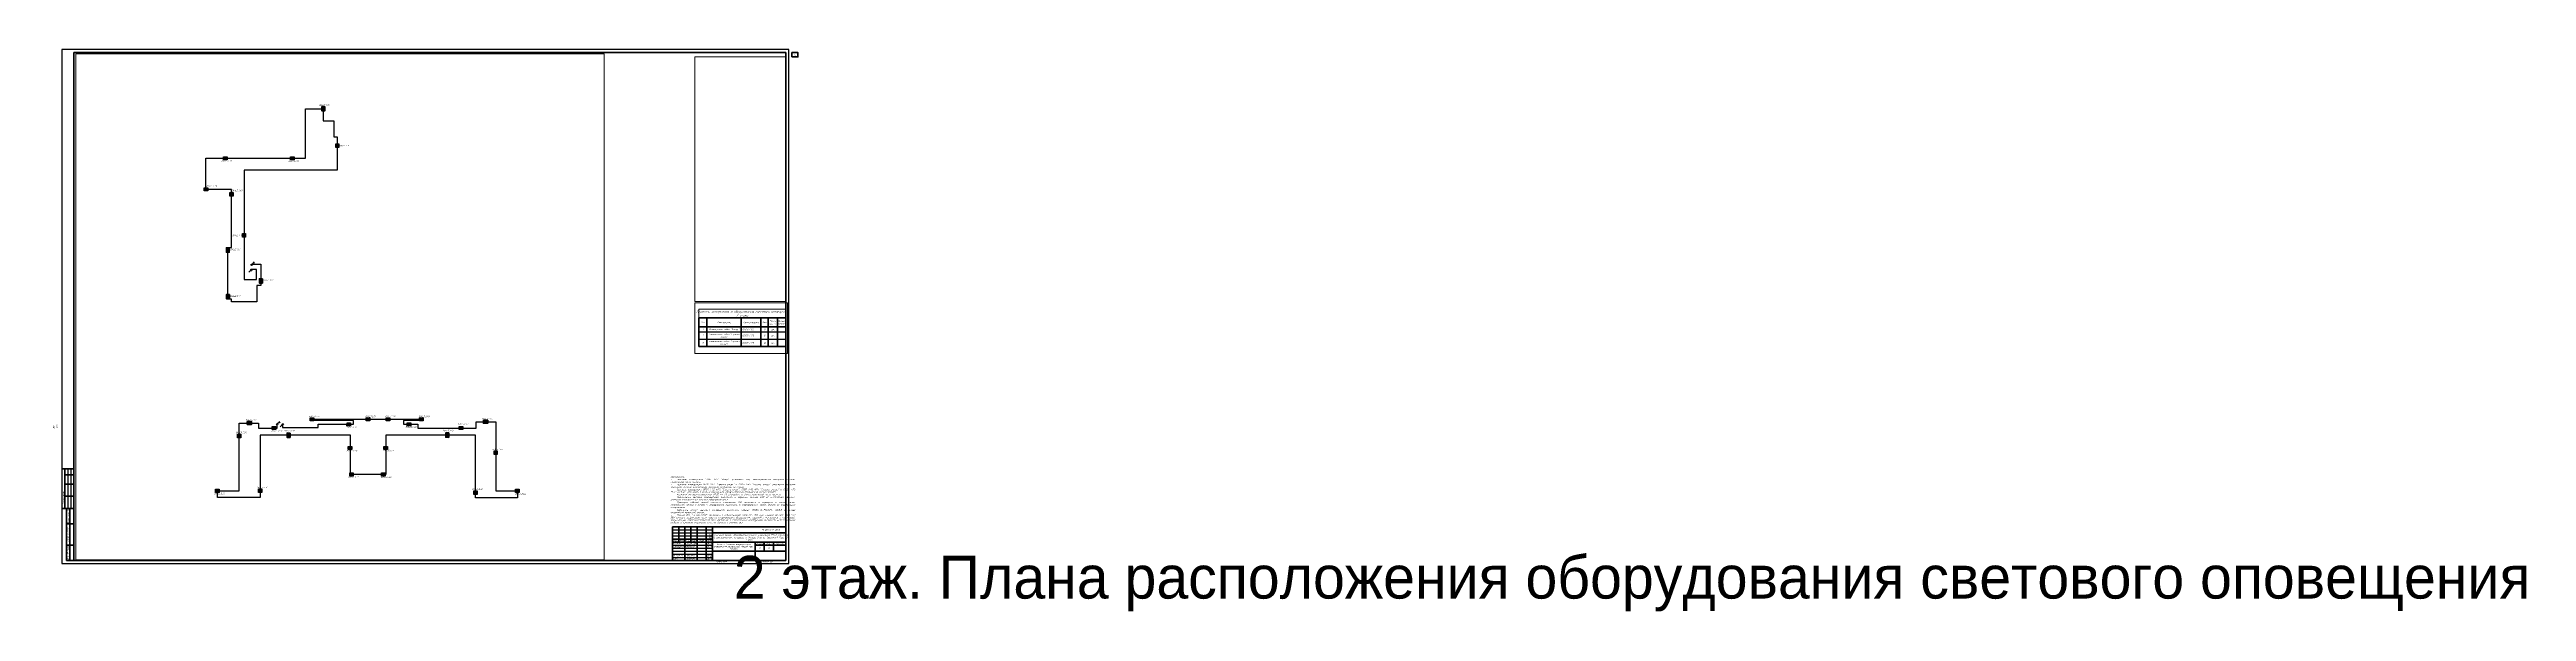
# Paper-space layout '16 Оборудование в запотолочном пространстве на 2 этаже' of a CAD drawing. Extents: x -20 to 4031, y -79 to 841.
# The model-space entities are those that its viewports show. They can reach past a viewport. Long polylines and large blocks are cut down to what shows.
import ezdxf
from ezdxf.enums import TextEntityAlignment as Align

# ---------------------------------------------------------------- set-up
doc = ezdxf.new("R2018")
doc.units = 0
doc.header["$LTSCALE"] = 100
doc.linetypes.add('ACAD_ISO02W100', pattern=[15, 12, -3])
doc.layers.get('Defpoints').update_dxf_attribs({"color": 42})
for name, color, linetype, lineweight in [('00-Штамп', 7, 'Continuous', 0), ('cc_ПС', 6, 'пс  -V-V-V-V-V-V-V-', 30), ('Радио', 5, 'Continuous', 30), ('Текст', 7, 'Continuous', 15)]:
    doc.layers.add(name, color=color, linetype=linetype, lineweight=lineweight)
doc.layers.add('_СОУЭ Оповещение_световое', color=1, linetype='Continuous')
doc.layers.add('ODG - Проводка', color=3, linetype='Continuous')
doc.styles.add('ISOCPEUR', font='isocpeui.ttf', dxfattribs={"height": 250})
doc.styles.add('OlympDesign', font='isocpeui.ttf', dxfattribs={"height": 250})
doc.styles.get("Standard").update_dxf_attribs({"font": 'arial.ttf'})
doc.linetypes.add('пс  -V-V-V-V-V-V-V-', pattern='A,20,-0.2,["V",Standard,S=3,R=0,X=1,Y=-1.5],-5', length=25.2)

# ---------------------------------------------------------------- blocks, each defined once
blk = doc.blocks.new('*U2289')
at = {"linetype": 'Continuous', "lineweight": 25}
for p, q in [((1189, 841), (0, 841)), ((0, 841), (0, 0)), ((1189, 0), (1189, 841)), ((10, 155), (10, 90)), ((15, 155), (15, 90)), ((999, 55), (1064, 55)), ((999, 50), (1064, 50)), ((999, 45), (1064, 45)), ((0, 0), (1189, 0)), ((999, 30), (1064, 30)), ((999, 25), (1064, 25)), ((999, 20), (1064, 20)), ((999, 15), (1064, 15)), ((999, 10), (1064, 10))]:
    blk.add_line(p, q, dxfattribs=at)
at = {"linetype": 'Continuous', "lineweight": 60}
for p, q in [((1184, 836), (20, 836)), ((20, 836), (20, 5)), ((1184, 5), (1184, 836)), ((20, 155), (0, 155)), ((5, 155), (5, 90)), ((20, 145), (5, 145)), ((20, 130), (5, 130)), ((20, 90), (0, 90)), ((20, 110), (5, 110)), ((8, 90), (8, 5)), ((13, 90), (13, 5)), ((8, 65), (20, 65)), ((999, 60), (1184, 60)), ((999, 5), (999, 60)), ((1009, 60), (1009, 35)), ((1019, 60), (1019, 5)), ((1029, 60), (1029, 35)), ((1039, 60), (1039, 5)), ((1054, 60), (1054, 5)), ((1064, 5), (1064, 60)), ((1064, 50), (1184, 50)), ((1184, 5), (1184, 60)), ((8, 30), (20, 30)), ((8, 5), (20, 5)), ((20, 5), (1184, 5)), ((999, 40), (1064, 40)), ((999, 35), (1184, 35)), ((1064, 20), (1184, 20)), ((1134, 35), (1134, 5)), ((1134, 30), (1184, 30)), ((1149, 35), (1149, 20)), ((1164, 35), (1164, 20))]:
    blk.add_line(p, q, dxfattribs=at)
at = {"linetype": 'Continuous', "lineweight": 40}
blk.add_line((1134, 5), (1134, 35), dxfattribs=at)
at = {"lineweight": 60}
blk.add_lwpolyline([(1194, 829), (1204, 829), (1204, 836), (1194, 836)], close=True, dxfattribs=at)
at = {"linetype": 'Continuous', "rotation": 90, "style": 'ISOCPEUR'}
for s, insert, char_height, width, attachment_point in [('20_Главный_специалист_ВК', (-12.5, 176), 2.5, 19, 4), ('01.26', (-12.5, 215), 2.5, 10, 5), ('21_Главный_специалист_ЭОМ', (-7.5, 176), 2.5, 19, 4), ('01.26', (-7.5, 215), 2.5, 10, 5), ('01.26', (-2.5, 215), 2.5, 10, 5), ('Согласовано', (-17.5, 172.5), 3, 35, 5), ('Гл. спец ВК', (-12.5, 156), 2.5, 19, 4), ('Гл. спец ЭОМ', (-7.5, 156), 2.5, 19, 4), ('17_ГАП', (-12.5, 111), 2.5, 19, 4), ('01.26', (-12.5, 150), 2.5, 10, 5), ('19_Главный_конструктор', (-7.5, 111), 2.5, 19, 4), ('01.26', (-7.5, 150), 2.5, 10, 5), ('18_Главный_специалист_ОВ', (-2.5, 111), 2.5, 19, 4), ('01.26', (-2.5, 150), 2.5, 10, 5), ('ГАП', (-12.5, 91), 2.5, 19, 4), ('Гл. констр. ', (-7.5, 91), 2.5, 19, 4), ('Гл. спец ОВ', (-2.5, 91), 2.5, 19, 4), ('Согласовано', (2.5, 107.5), 2.5, 35, 5), ('Взам. инв. №', (10.5, 77.5), 2.5, 25, 5), ('Подп. и дата', (10.5, 47.5), 2.5, 35, 5), ('Инв. № подл.', (10.5, 17.5), 2.5, 25, 5)]:
    blk.add_mtext(s, dxfattribs=dict(at, insert=insert, char_height=char_height, width=width, attachment_point=attachment_point))
at = {"linetype": 'Continuous', "char_height": 2.5, "style": 'ISOCPEUR'}
for s, insert, width, attachment_point in [('Капитальный ремонт общеобразовательного учреждения (ГБОУ «Школа № 429»), расположенного по адресу: г. Москва, 5-ая ул. Соколиной Горы д.14 1 этап', (1124, 42.5), 118.295, 5), ('16-25//Г-Р–СОУЭ', (1174, 55), 110, 6), ('Разраб.', (1000, 32.5), 19, 4), ('Проверил', (1000, 27.5), 19, 4), ('Н. контр.', (1000, 12.5), 19, 4), ('ГИП', (1000, 7.5), 19, 4), ('Силантьев', (1020, 32.5), 19, 4), ('Мурашов', (1020, 27.5), 19, 4), ('Губарева', (1020, 12.5), 19, 4), ('Мурашов', (1020, 7.5), 19, 4), ('06.26', (1055.3, 32.5), 10, 4), ('06.26', (1055.3, 27.5), 10, 4), ('06.26', (1055.3, 12.5), 10, 4), ('06.26', (1055.3, 7.4), 10, 4), ('Копировал', (1078.5, 2.5), 25, 5), ('Р', (1141.5, 25), 15, 5), ('Формат', (1149.5, 2.5), 16, 5)]:
    blk.add_mtext(s, dxfattribs=dict(at, insert=insert, width=width, attachment_point=attachment_point))
at = {"char_height": 2.5, "attachment_point": 5, "style": 'ISOCPEUR'}
for s, insert, width in [('Изм.', (1004, 37.5), 10), ('Кол.уч', (1014, 37.5), 10), ('Лист', (1024, 37.5), 10), ('№док', (1034, 37.5), 10), ('Подп.', (1046.5, 37.5), 15), ('Дата', (1059, 37.5), 10), ('Стадия', (1141.5, 32.5), 15), ('Лист', (1156.5, 32.5), 15), ('Листов', (1174, 32.5), 20)]:
    blk.add_mtext(s, dxfattribs=dict(at, insert=insert, width=width))
at = {"linetype": 'Continuous', "insert": (1099, 27.5), "char_height": 2.5, "width": 68.295, "attachment_point": 5, "line_spacing_factor": 0.8, "style": 'ISOCPEUR'}
blk.add_mtext('Часть 5. Система оповещения и управления эвакуацией людей при пожаре', dxfattribs=at)
at = {"style": 'ISOCPEUR'}
for tag, p in [('Сквозная_нумерация', (1199, 832.5)), ('Форма3_номер_листа', (1156.5, 25)), ('Форма3_количество_листов', (1174, 25))]:
    blk.add_attdef(tag, text='', height=2.5, dxfattribs=at).set_placement(p, align=Align.MIDDLE_CENTER)
blk.add_attdef('Форма3_дополнительный_шифр', text='', height=2.5, dxfattribs=at).set_placement((1174, 55), align=Align.MIDDLE_LEFT)
at = {"lineweight": 30, "flags": 104}
blk.add_attdef('Форма3_наименование_чертежа', text='', height=2.5, dxfattribs=at).set_placement((1099, 12.5), align=Align.MIDDLE_CENTER)
at = {"style": 'ISOCPEUR', "flags": 8}
blk.add_attdef('Формат', (1157.5, 1.5), '', height=2.5, dxfattribs=at)
blk.add_wipeout([(-20, 220), (-0.5, 220), (-0.5, 90), (-20, 90)])
blk = doc.blocks.new('*U148')
at = {"linetype": 'Continuous', "lineweight": 20, "true_color": 0xffffff}
h = blk.add_hatch(color=7, dxfattribs=at)
h.dxf.hatch_style = 1
h.paths.add_polyline_path([(200, -972), (200, 39), (-994, 39), (-994, -972)])
at = {"color": 1, "linetype": 'Continuous', "lineweight": 30}
blk.add_lwpolyline([(-992, 40), (202, 40), (202, -972), (-992, -972)], close=True, dxfattribs=at)
blk.add_lwpolyline([(124, -448, 0, 244, 0), (-364, -448, 0, 0, 0), (-890, -448, 0, 0, 0)], format="xyseb", dxfattribs=at)
at = {"style": 'OlympDesign'}
blk.add_attdef('НУМЕРАЦИЯ', (-1495, 611), '', height=500, dxfattribs=at)
at = {"color": 6, "lineweight": 20, "style": 'OlympDesign', "flags": 1}
for tag, p in [('ПОМЕЩЕНИЕ', (1645, -43)), ('ИД', (2550, -400))]:
    blk.add_attdef(tag, p, '', height=250, dxfattribs=at)
at = {"color": 2, "linetype": 'Continuous', "lineweight": 30, "style": 'OlympDesign', "width": 0.8, "flags": 1}
blk.add_attdef('ID', (2010, -411), '', height=250, dxfattribs=at)
blk = doc.blocks.new('*U149')
at = {"linetype": 'Continuous', "lineweight": 20, "true_color": 0xffffff}
h = blk.add_hatch(color=7, dxfattribs=at)
h.dxf.hatch_style = 1
h.paths.add_polyline_path([(-15, 709), (-15, -223), (1418, -210), (1418, 722)])
at = {"color": 1, "linetype": 'Continuous', "lineweight": 50}
blk.add_lwpolyline([(-15, 709), (1418, 722), (1418, -210), (-15, -223)], close=True, dxfattribs=at)
at = {"color": 1, "linetype": 'Continuous', "lineweight": 30, "insert": (100, 455), "char_height": 300, "attachment_point": 1, "style": 'OlympDesign'}
blk.add_mtext_dynamic_manual_height_columns('ВЫХОД', width=642.49, gutter_width=25, heights=[0], dxfattribs=at)
at = {"style": 'OlympDesign'}
blk.add_attdef('НУМЕРАЦИЯ', (-547, 1004), '', height=500, rotation=90, dxfattribs=at)
at = {"color": 6, "lineweight": 20, "style": 'OlympDesign', "flags": 1}
for tag, p in [('ПОМЕЩЕНИЕ', (1645, -43)), ('ИД', (2550, -400))]:
    blk.add_attdef(tag, p, '', height=250, dxfattribs=at)
blk = doc.blocks.new('*U150')
at = {"linetype": 'Continuous', "lineweight": 20, "true_color": 0xffffff}
h = blk.add_hatch(color=7, dxfattribs=at)
h.dxf.hatch_style = 1
h.paths.add_polyline_path([(200, -972), (200, 39), (-994, 39), (-994, -972)])
at = {"color": 1, "linetype": 'Continuous', "lineweight": 30}
blk.add_lwpolyline([(-992, 40), (202, 40), (202, -972), (-992, -972)], close=True, dxfattribs=at)
blk.add_lwpolyline([(124, -448, 0, 244, 0), (-364, -448, 0, 0, 0), (-890, -448, 0, 0, 0)], format="xyseb", dxfattribs=at)
at = {"style": 'OlympDesign'}
blk.add_attdef('НУМЕРАЦИЯ', (473, 611), '', height=500, dxfattribs=at)
at = {"color": 6, "lineweight": 20, "style": 'OlympDesign', "flags": 1}
for tag, p in [('ПОМЕЩЕНИЕ', (1645, -43)), ('ИД', (2550, -400))]:
    blk.add_attdef(tag, p, '', height=250, dxfattribs=at)
at = {"color": 2, "linetype": 'Continuous', "lineweight": 30, "style": 'OlympDesign', "width": 0.8, "flags": 1}
blk.add_attdef('ID', (2010, -411), '', height=250, dxfattribs=at)
blk = doc.blocks.new('*U151')
at = {"linetype": 'Continuous', "lineweight": 20, "true_color": 0xffffff}
h = blk.add_hatch(color=7, dxfattribs=at)
h.dxf.hatch_style = 1
h.paths.add_polyline_path([(196, -973), (201, 39), (-994, 43), (-998, -968)])
at = {"color": 1, "linetype": 'Continuous', "lineweight": 30}
blk.add_lwpolyline([(-994, 43), (201, 39), (196, -973), (-998, -968)], close=True, dxfattribs=at)
blk.add_lwpolyline([(-889, -440, 0, 244, 0), (-401, -442, 0, 0, 0), (125, -444, 0, 0, 0)], format="xyseb", dxfattribs=at)
at = {"color": 6, "lineweight": 20, "style": 'OlympDesign', "flags": 1}
for tag, p in [('ПОМЕЩЕНИЕ', (1643, -44)), ('ИД', (2549, -401))]:
    blk.add_attdef(tag, p, '', height=250, dxfattribs=at)
at = {"style": 'OlympDesign'}
blk.add_attdef('НУМЕРАЦИЯ', (-1228, -1671), '', height=500, dxfattribs=at)
at = {"color": 2, "linetype": 'Continuous', "lineweight": 30, "style": 'OlympDesign', "width": 0.8, "flags": 1}
blk.add_attdef('ID', (2008, -419), '', height=250, rotation=359.768573, dxfattribs=at)
blk = doc.blocks.new('*U152')
at = {"linetype": 'Continuous', "lineweight": 20, "true_color": 0xffffff}
h = blk.add_hatch(color=7, dxfattribs=at)
h.dxf.hatch_style = 1
h.paths.add_polyline_path([(-15, 709), (-15, -223), (1418, -210), (1418, 722)])
at = {"color": 1, "linetype": 'Continuous', "lineweight": 50}
blk.add_lwpolyline([(-15, 709), (1418, 722), (1418, -210), (-15, -223)], close=True, dxfattribs=at)
at = {"color": 1, "linetype": 'Continuous', "lineweight": 30, "insert": (100, 455), "char_height": 300, "attachment_point": 1, "style": 'OlympDesign'}
blk.add_mtext_dynamic_manual_height_columns('ВЫХОД', width=642.49, gutter_width=25, heights=[0], dxfattribs=at)
at = {"style": 'OlympDesign'}
blk.add_attdef('НУМЕРАЦИЯ', (-527, -1142), '', height=500, rotation=90, dxfattribs=at)
at = {"color": 6, "lineweight": 20, "style": 'OlympDesign', "flags": 1}
for tag, p in [('ПОМЕЩЕНИЕ', (1645, -43)), ('ИД', (2550, -400))]:
    blk.add_attdef(tag, p, '', height=250, dxfattribs=at)
blk = doc.blocks.new('*U158')
at = {"linetype": 'Continuous', "lineweight": 20, "true_color": 0xffffff}
h = blk.add_hatch(color=7, dxfattribs=at)
h.dxf.hatch_style = 1
h.paths.add_polyline_path([(200, -972), (200, 39), (-994, 39), (-994, -972)])
at = {"color": 1, "linetype": 'Continuous', "lineweight": 30}
blk.add_lwpolyline([(-992, 40), (202, 40), (202, -972), (-992, -972)], close=True, dxfattribs=at)
blk.add_lwpolyline([(124, -448, 0, 244, 0), (-364, -448, 0, 0, 0), (-890, -448, 0, 0, 0)], format="xyseb", dxfattribs=at)
at = {"color": 6, "lineweight": 20, "style": 'OlympDesign', "flags": 1}
for tag, p in [('ПОМЕЩЕНИЕ', (1645, -43)), ('ИД', (2550, -400))]:
    blk.add_attdef(tag, p, '', height=250, dxfattribs=at)
at = {"style": 'OlympDesign'}
blk.add_attdef('НУМЕРАЦИЯ', (-1408, -1565), '', height=500, dxfattribs=at)
at = {"color": 2, "linetype": 'Continuous', "lineweight": 30, "style": 'OlympDesign', "width": 0.8, "flags": 1}
blk.add_attdef('ID', (2010, -411), '', height=250, dxfattribs=at)
blk = doc.blocks.new('*U154')
at = {"linetype": 'Continuous', "lineweight": 20, "true_color": 0xffffff}
h = blk.add_hatch(color=7, dxfattribs=at)
h.dxf.hatch_style = 1
h.paths.add_polyline_path([(196, -973), (201, 39), (-994, 43), (-998, -968)])
at = {"color": 1, "linetype": 'Continuous', "lineweight": 30}
blk.add_lwpolyline([(-994, 43), (201, 39), (196, -973), (-998, -968)], close=True, dxfattribs=at)
blk.add_lwpolyline([(-889, -440, 0, 244, 0), (-401, -442, 0, 0, 0), (125, -444, 0, 0, 0)], format="xyseb", dxfattribs=at)
at = {"style": 'OlympDesign'}
blk.add_attdef('НУМЕРАЦИЯ', (-1228, 227), '', height=500, dxfattribs=at)
at = {"color": 6, "lineweight": 20, "style": 'OlympDesign', "flags": 1}
for tag, p in [('ПОМЕЩЕНИЕ', (1643, -44)), ('ИД', (2549, -401))]:
    blk.add_attdef(tag, p, '', height=250, dxfattribs=at)
at = {"color": 2, "linetype": 'Continuous', "lineweight": 30, "style": 'OlympDesign', "width": 0.8, "flags": 1}
blk.add_attdef('ID', (2008, -419), '', height=250, rotation=359.768573, dxfattribs=at)
blk = doc.blocks.new('*U155')
at = {"linetype": 'Continuous', "lineweight": 20, "true_color": 0xffffff}
h = blk.add_hatch(color=7, dxfattribs=at)
h.dxf.hatch_style = 1
h.paths.add_polyline_path([(200, -972), (200, 39), (-994, 39), (-994, -972)])
at = {"color": 1, "linetype": 'Continuous', "lineweight": 30}
blk.add_lwpolyline([(-992, 40), (202, 40), (202, -972), (-992, -972)], close=True, dxfattribs=at)
blk.add_lwpolyline([(124, -448, 0, 244, 0), (-364, -448, 0, 0, 0), (-890, -448, 0, 0, 0)], format="xyseb", dxfattribs=at)
at = {"style": 'OlympDesign'}
blk.add_attdef('НУМЕРАЦИЯ', (-1495, 272), '', height=500, dxfattribs=at)
at = {"color": 6, "lineweight": 20, "style": 'OlympDesign', "flags": 1}
for tag, p in [('ПОМЕЩЕНИЕ', (1645, -43)), ('ИД', (2550, -400))]:
    blk.add_attdef(tag, p, '', height=250, dxfattribs=at)
at = {"color": 2, "linetype": 'Continuous', "lineweight": 30, "style": 'OlympDesign', "width": 0.8, "flags": 1}
blk.add_attdef('ID', (2010, -411), '', height=250, dxfattribs=at)
blk = doc.blocks.new('*U156')
at = {"linetype": 'Continuous', "lineweight": 20, "true_color": 0xffffff}
h = blk.add_hatch(color=7, dxfattribs=at)
h.dxf.hatch_style = 1
h.paths.add_polyline_path([(196, -973), (201, 39), (-994, 43), (-998, -968)])
at = {"color": 1, "linetype": 'Continuous', "lineweight": 30}
blk.add_lwpolyline([(-994, 43), (201, 39), (196, -973), (-998, -968)], close=True, dxfattribs=at)
blk.add_lwpolyline([(-889, -440, 0, 244, 0), (-401, -442, 0, 0, 0), (125, -444, 0, 0, 0)], format="xyseb", dxfattribs=at)
at = {"color": 6, "lineweight": 20, "style": 'OlympDesign', "flags": 1}
for tag, p in [('ПОМЕЩЕНИЕ', (1643, -44)), ('ИД', (2549, -401))]:
    blk.add_attdef(tag, p, '', height=250, dxfattribs=at)
at = {"style": 'OlympDesign'}
blk.add_attdef('НУМЕРАЦИЯ', (-1228, -1595), '', height=500, dxfattribs=at)
at = {"color": 2, "linetype": 'Continuous', "lineweight": 30, "style": 'OlympDesign', "width": 0.8, "flags": 1}
blk.add_attdef('ID', (2008, -419), '', height=250, rotation=359.768573, dxfattribs=at)
blk = doc.blocks.new('*U157')
at = {"linetype": 'Continuous', "lineweight": 20, "true_color": 0xffffff}
h = blk.add_hatch(color=7, dxfattribs=at)
h.dxf.hatch_style = 1
h.paths.add_polyline_path([(200, -972), (200, 39), (-994, 39), (-994, -972)])
at = {"color": 1, "linetype": 'Continuous', "lineweight": 30}
blk.add_lwpolyline([(-992, 40), (202, 40), (202, -972), (-992, -972)], close=True, dxfattribs=at)
blk.add_lwpolyline([(124, -448, 0, 244, 0), (-364, -448, 0, 0, 0), (-890, -448, 0, 0, 0)], format="xyseb", dxfattribs=at)
at = {"color": 6, "lineweight": 20, "style": 'OlympDesign', "flags": 1}
for tag, p in [('ПОМЕЩЕНИЕ', (1645, -43)), ('ИД', (2550, -400))]:
    blk.add_attdef(tag, p, '', height=250, dxfattribs=at)
at = {"style": 'OlympDesign'}
blk.add_attdef('НУМЕРАЦИЯ', (-1495, -1557), '', height=500, dxfattribs=at)
at = {"color": 2, "linetype": 'Continuous', "lineweight": 30, "style": 'OlympDesign', "width": 0.8, "flags": 1}
blk.add_attdef('ID', (2010, -411), '', height=250, dxfattribs=at)
blk = doc.blocks.new('*U226')
at = {"linetype": 'Continuous', "lineweight": 20, "true_color": 0xffffff}
h = blk.add_hatch(color=7, dxfattribs=at)
h.dxf.hatch_style = 1
h.paths.add_polyline_path([(-15, 709), (-15, -223), (1418, -210), (1418, 722)])
at = {"color": 1, "linetype": 'Continuous', "lineweight": 50}
blk.add_lwpolyline([(-15, 709), (1418, 722), (1418, -210), (-15, -223)], close=True, dxfattribs=at)
at = {"color": 1, "linetype": 'Continuous', "lineweight": 30, "insert": (100, 455), "char_height": 300, "attachment_point": 1, "style": 'OlympDesign'}
blk.add_mtext_dynamic_manual_height_columns('ВЫХОД', width=642.49, gutter_width=25, heights=[0], dxfattribs=at)
at = {"style": 'OlympDesign'}
blk.add_attdef('НУМЕРАЦИЯ', (-209, -1113), '', height=500, rotation=90, dxfattribs=at)
at = {"color": 6, "lineweight": 20, "style": 'OlympDesign', "flags": 1}
for tag, p in [('ПОМЕЩЕНИЕ', (1645, -43)), ('ИД', (2550, -400))]:
    blk.add_attdef(tag, p, '', height=250, dxfattribs=at)
blk = doc.blocks.new('*U194')
at = {"linetype": 'Continuous', "lineweight": 20, "true_color": 0xffffff}
h = blk.add_hatch(color=7, dxfattribs=at)
h.dxf.hatch_style = 1
h.paths.add_polyline_path([(-15, 709), (-15, -223), (1418, -210), (1418, 722)])
at = {"color": 1, "linetype": 'Continuous', "lineweight": 50}
blk.add_lwpolyline([(-15, 709), (1418, 722), (1418, -210), (-15, -223)], close=True, dxfattribs=at)
at = {"color": 1, "linetype": 'Continuous', "lineweight": 30, "insert": (100, 455), "char_height": 300, "attachment_point": 1, "style": 'OlympDesign'}
blk.add_mtext_dynamic_manual_height_columns('ВЫХОД', width=642.49, gutter_width=25, heights=[0], dxfattribs=at)
at = {"style": 'OlympDesign'}
blk.add_attdef('НУМЕРАЦИЯ', (759, 987), '', height=500, rotation=90, dxfattribs=at)
at = {"color": 6, "lineweight": 20, "style": 'OlympDesign', "flags": 1}
for tag, p in [('ПОМЕЩЕНИЕ', (1645, -43)), ('ИД', (2550, -400))]:
    blk.add_attdef(tag, p, '', height=250, dxfattribs=at)
blk = doc.blocks.new('*U227')
at = {"linetype": 'Continuous', "lineweight": 20, "true_color": 0xffffff}
h = blk.add_hatch(color=7, dxfattribs=at)
h.dxf.hatch_style = 1
h.paths.add_polyline_path([(200, -972), (200, 39), (-994, 39), (-994, -972)])
at = {"color": 1, "linetype": 'Continuous', "lineweight": 30}
blk.add_lwpolyline([(-992, 40), (202, 40), (202, -972), (-992, -972)], close=True, dxfattribs=at)
blk.add_lwpolyline([(124, -448, 0, 244, 0), (-364, -448, 0, 0, 0), (-890, -448, 0, 0, 0)], format="xyseb", dxfattribs=at)
at = {"color": 6, "lineweight": 20, "style": 'OlympDesign', "flags": 1}
for tag, p in [('ПОМЕЩЕНИЕ', (1645, -43)), ('ИД', (2550, -400))]:
    blk.add_attdef(tag, p, '', height=250, dxfattribs=at)
at = {"style": 'OlympDesign'}
blk.add_attdef('НУМЕРАЦИЯ', (-671, -1085), '', height=500, dxfattribs=at)
at = {"color": 2, "linetype": 'Continuous', "lineweight": 30, "style": 'OlympDesign', "width": 0.8, "flags": 1}
blk.add_attdef('ID', (2010, -411), '', height=250, dxfattribs=at)
blk = doc.blocks.new('*U223')
at = {"linetype": 'Continuous', "lineweight": 20, "true_color": 0xffffff}
h = blk.add_hatch(color=7, dxfattribs=at)
h.dxf.hatch_style = 1
h.paths.add_polyline_path([(200, -972), (200, 39), (-994, 39), (-994, -972)])
at = {"color": 1, "linetype": 'Continuous', "lineweight": 30}
blk.add_lwpolyline([(-992, 40), (202, 40), (202, -972), (-992, -972)], close=True, dxfattribs=at)
blk.add_lwpolyline([(124, -448, 0, 244, 0), (-364, -448, 0, 0, 0), (-890, -448, 0, 0, 0)], format="xyseb", dxfattribs=at)
at = {"style": 'OlympDesign'}
blk.add_attdef('НУМЕРАЦИЯ', (-213, 368), '', height=500, dxfattribs=at)
at = {"color": 6, "lineweight": 20, "style": 'OlympDesign', "flags": 1}
for tag, p in [('ПОМЕЩЕНИЕ', (1645, -43)), ('ИД', (2550, -400))]:
    blk.add_attdef(tag, p, '', height=250, dxfattribs=at)
at = {"color": 2, "linetype": 'Continuous', "lineweight": 30, "style": 'OlympDesign', "width": 0.8, "flags": 1}
blk.add_attdef('ID', (2010, -411), '', height=250, dxfattribs=at)
blk = doc.blocks.new('*U224')
at = {"linetype": 'Continuous', "lineweight": 20, "true_color": 0xffffff}
h = blk.add_hatch(color=7, dxfattribs=at)
h.dxf.hatch_style = 1
h.paths.add_polyline_path([(200, -972), (200, 39), (-994, 39), (-994, -972)])
at = {"color": 1, "linetype": 'Continuous', "lineweight": 30}
blk.add_lwpolyline([(-992, 40), (202, 40), (202, -972), (-992, -972)], close=True, dxfattribs=at)
blk.add_lwpolyline([(124, -448, 0, 244, 0), (-364, -448, 0, 0, 0), (-890, -448, 0, 0, 0)], format="xyseb", dxfattribs=at)
at = {"color": 6, "lineweight": 20, "style": 'OlympDesign', "flags": 1}
for tag, p in [('ПОМЕЩЕНИЕ', (1645, -43)), ('ИД', (2550, -400))]:
    blk.add_attdef(tag, p, '', height=250, dxfattribs=at)
at = {"style": 'OlympDesign'}
blk.add_attdef('НУМЕРАЦИЯ', (-1679, -1634), '', height=500, dxfattribs=at)
at = {"color": 2, "linetype": 'Continuous', "lineweight": 30, "style": 'OlympDesign', "width": 0.8, "flags": 1}
blk.add_attdef('ID', (2010, -411), '', height=250, dxfattribs=at)
blk = doc.blocks.new('*U225')
at = {"linetype": 'Continuous', "lineweight": 20, "true_color": 0xffffff}
h = blk.add_hatch(color=7, dxfattribs=at)
h.dxf.hatch_style = 1
h.paths.add_polyline_path([(200, -972), (200, 39), (-994, 39), (-994, -972)])
at = {"color": 1, "linetype": 'Continuous', "lineweight": 30}
blk.add_lwpolyline([(-992, 40), (202, 40), (202, -972), (-992, -972)], close=True, dxfattribs=at)
blk.add_lwpolyline([(124, -448, 0, 244, 0), (-364, -448, 0, 0, 0), (-890, -448, 0, 0, 0)], format="xyseb", dxfattribs=at)
at = {"color": 6, "lineweight": 20, "style": 'OlympDesign', "flags": 1}
for tag, p in [('ПОМЕЩЕНИЕ', (1645, -43)), ('ИД', (2550, -400))]:
    blk.add_attdef(tag, p, '', height=250, dxfattribs=at)
at = {"style": 'OlympDesign'}
blk.add_attdef('НУМЕРАЦИЯ', (-1701, -1702), '', height=500, dxfattribs=at)
at = {"color": 2, "linetype": 'Continuous', "lineweight": 30, "style": 'OlympDesign', "width": 0.8, "flags": 1}
blk.add_attdef('ID', (2010, -411), '', height=250, dxfattribs=at)
blk = doc.blocks.new('*U222')
at = {"linetype": 'Continuous', "lineweight": 20, "true_color": 0xffffff}
h = blk.add_hatch(color=7, dxfattribs=at)
h.dxf.hatch_style = 1
h.paths.add_polyline_path([(200, -972), (200, 39), (-994, 39), (-994, -972)])
at = {"color": 1, "linetype": 'Continuous', "lineweight": 30}
blk.add_lwpolyline([(-992, 40), (202, 40), (202, -972), (-992, -972)], close=True, dxfattribs=at)
blk.add_lwpolyline([(124, -448, 0, 244, 0), (-364, -448, 0, 0, 0), (-890, -448, 0, 0, 0)], format="xyseb", dxfattribs=at)
at = {"style": 'OlympDesign'}
blk.add_attdef('НУМЕРАЦИЯ', (-1433, -368), '', height=500, dxfattribs=at)
at = {"color": 6, "lineweight": 20, "style": 'OlympDesign', "flags": 1}
for tag, p in [('ПОМЕЩЕНИЕ', (1645, -43)), ('ИД', (2550, -400))]:
    blk.add_attdef(tag, p, '', height=250, dxfattribs=at)
at = {"color": 2, "linetype": 'Continuous', "lineweight": 30, "style": 'OlympDesign', "width": 0.8, "flags": 1}
blk.add_attdef('ID', (2010, -411), '', height=250, dxfattribs=at)
blk = doc.blocks.new('*U193')
at = {"linetype": 'Continuous', "lineweight": 20, "true_color": 0xffffff}
h = blk.add_hatch(color=7, dxfattribs=at)
h.dxf.hatch_style = 1
h.paths.add_polyline_path([(200, -972), (200, 39), (-994, 39), (-994, -972)])
at = {"color": 1, "linetype": 'Continuous', "lineweight": 30}
blk.add_lwpolyline([(-992, 40), (202, 40), (202, -972), (-992, -972)], close=True, dxfattribs=at)
blk.add_lwpolyline([(124, -448, 0, 244, 0), (-364, -448, 0, 0, 0), (-890, -448, 0, 0, 0)], format="xyseb", dxfattribs=at)
at = {"color": 6, "lineweight": 20, "style": 'OlympDesign', "flags": 1}
for tag, p in [('ПОМЕЩЕНИЕ', (1645, -43)), ('ИД', (2550, -400))]:
    blk.add_attdef(tag, p, '', height=250, dxfattribs=at)
at = {"style": 'OlympDesign'}
blk.add_attdef('НУМЕРАЦИЯ', (-170, -4244), '', height=500, dxfattribs=at)
at = {"color": 2, "linetype": 'Continuous', "lineweight": 30, "style": 'OlympDesign', "width": 0.8, "flags": 1}
blk.add_attdef('ID', (2010, -411), '', height=250, dxfattribs=at)
blk = doc.blocks.new('*U120')
at = {"layer": 'ODG - Проводка'}
h = blk.add_hatch(color=0, dxfattribs=at)
edge = h.paths.add_edge_path()
edge.add_arc((0, 0), 50, 0, 360)
at = {"layer": 'ODG - Проводка', "color": 0}
for points in [[(0, 0), (212, 212)], [(35, 35), (85, 122)], [(35, 35), (122, 85)]]:
    blk.add_lwpolyline(points, dxfattribs=at)
blk.add_circle((0, 0), 50, dxfattribs=at)
blk = doc.blocks.new('*U181')
at = {"linetype": 'Continuous', "lineweight": 20, "true_color": 0xffffff}
h = blk.add_hatch(color=7, dxfattribs=at)
h.dxf.hatch_style = 1
h.paths.add_polyline_path([(200, -972), (200, 39), (-994, 39), (-994, -972)])
at = {"color": 1, "linetype": 'Continuous', "lineweight": 30}
blk.add_lwpolyline([(-992, 40), (202, 40), (202, -972), (-992, -972)], close=True, dxfattribs=at)
blk.add_lwpolyline([(124, -448, 0, 244, 0), (-364, -448, 0, 0, 0), (-890, -448, 0, 0, 0)], format="xyseb", dxfattribs=at)
at = {"color": 6, "lineweight": 20, "style": 'OlympDesign', "flags": 1}
for tag, p in [('ПОМЕЩЕНИЕ', (1645, -43)), ('ИД', (2550, -400))]:
    blk.add_attdef(tag, p, '', height=250, dxfattribs=at)
at = {"style": 'OlympDesign'}
blk.add_attdef('НУМЕРАЦИЯ', (-1495, -1640), '', height=500, dxfattribs=at)
at = {"color": 2, "linetype": 'Continuous', "lineweight": 30, "style": 'OlympDesign', "width": 0.8, "flags": 1}
blk.add_attdef('ID', (2010, -411), '', height=250, dxfattribs=at)
blk = doc.blocks.new('*U180')
at = {"linetype": 'Continuous', "lineweight": 20, "true_color": 0xffffff}
h = blk.add_hatch(color=7, dxfattribs=at)
h.dxf.hatch_style = 1
h.paths.add_polyline_path([(196, -973), (201, 39), (-994, 43), (-998, -968)])
at = {"color": 1, "linetype": 'Continuous', "lineweight": 30}
blk.add_lwpolyline([(-994, 43), (201, 39), (196, -973), (-998, -968)], close=True, dxfattribs=at)
blk.add_lwpolyline([(-889, -440, 0, 244, 0), (-401, -442, 0, 0, 0), (125, -444, 0, 0, 0)], format="xyseb", dxfattribs=at)
at = {"color": 6, "lineweight": 20, "style": 'OlympDesign', "flags": 1}
for tag, p in [('ПОМЕЩЕНИЕ', (1643, -44)), ('ИД', (2549, -401))]:
    blk.add_attdef(tag, p, '', height=250, dxfattribs=at)
at = {"style": 'OlympDesign'}
blk.add_attdef('НУМЕРАЦИЯ', (-1228, -1559), '', height=500, dxfattribs=at)
at = {"color": 2, "linetype": 'Continuous', "lineweight": 30, "style": 'OlympDesign', "width": 0.8, "flags": 1}
blk.add_attdef('ID', (2008, -419), '', height=250, rotation=359.768573, dxfattribs=at)
blk = doc.blocks.new('*U183')
at = {"linetype": 'Continuous', "lineweight": 20, "true_color": 0xffffff}
h = blk.add_hatch(color=7, dxfattribs=at)
h.dxf.hatch_style = 1
h.paths.add_polyline_path([(196, -973), (201, 39), (-994, 43), (-998, -968)])
at = {"color": 1, "linetype": 'Continuous', "lineweight": 30}
blk.add_lwpolyline([(-994, 43), (201, 39), (196, -973), (-998, -968)], close=True, dxfattribs=at)
blk.add_lwpolyline([(-889, -440, 0, 244, 0), (-401, -442, 0, 0, 0), (125, -444, 0, 0, 0)], format="xyseb", dxfattribs=at)
at = {"color": 6, "lineweight": 20, "style": 'OlympDesign', "flags": 1}
for tag, p in [('ПОМЕЩЕНИЕ', (1643, -44)), ('ИД', (2549, -401))]:
    blk.add_attdef(tag, p, '', height=250, dxfattribs=at)
at = {"style": 'OlympDesign'}
blk.add_attdef('НУМЕРАЦИЯ', (-1228, -1580), '', height=500, dxfattribs=at)
at = {"color": 2, "linetype": 'Continuous', "lineweight": 30, "style": 'OlympDesign', "width": 0.8, "flags": 1}
blk.add_attdef('ID', (2008, -419), '', height=250, rotation=359.768573, dxfattribs=at)
blk = doc.blocks.new('*U182')
at = {"linetype": 'Continuous', "lineweight": 20, "true_color": 0xffffff}
h = blk.add_hatch(color=7, dxfattribs=at)
h.dxf.hatch_style = 1
h.paths.add_polyline_path([(200, -972), (200, 39), (-994, 39), (-994, -972)])
at = {"color": 1, "linetype": 'Continuous', "lineweight": 30}
blk.add_lwpolyline([(-992, 40), (202, 40), (202, -972), (-992, -972)], close=True, dxfattribs=at)
blk.add_lwpolyline([(124, -448, 0, 244, 0), (-364, -448, 0, 0, 0), (-890, -448, 0, 0, 0)], format="xyseb", dxfattribs=at)
at = {"color": 6, "lineweight": 20, "style": 'OlympDesign', "flags": 1}
for tag, p in [('ПОМЕЩЕНИЕ', (1645, -43)), ('ИД', (2550, -400))]:
    blk.add_attdef(tag, p, '', height=250, dxfattribs=at)
at = {"style": 'OlympDesign'}
blk.add_attdef('НУМЕРАЦИЯ', (-1495, -1597), '', height=500, dxfattribs=at)
at = {"color": 2, "linetype": 'Continuous', "lineweight": 30, "style": 'OlympDesign', "width": 0.8, "flags": 1}
blk.add_attdef('ID', (2010, -411), '', height=250, dxfattribs=at)
blk = doc.blocks.new('*U118')
at = {"layer": 'ODG - Проводка'}
h = blk.add_hatch(color=0, dxfattribs=at)
edge = h.paths.add_edge_path()
edge.add_arc((0, 0), 50, 0, 360)
at = {"layer": 'ODG - Проводка', "color": 0}
for points in [[(-212, -212), (0, 0)], [(-212, -212), (-162, -126)], [(-212, -212), (-126, -162)]]:
    blk.add_lwpolyline(points, dxfattribs=at)
blk.add_circle((0, 0), 50, dxfattribs=at)
blk = doc.blocks.new('*T2352')
at = {"color": 0, "lineweight": 50, "transparency": 16777216}
for p, q in [((0, -1410), (14195, -1410)), ((0, -1410), (0, -6110)), ((0, -2910), (14195, -2910)), ((1300, -1410), (1300, -6110)), ((6919, -1410), (6919, -6110)), ((10139, -1410), (10139, -6110)), ((11339, -1410), (11339, -6110)), ((12839, -1410), (12839, -6110)), ((14195, -1410), (14195, -6110)), ((0, -6110), (14195, -6110))]:
    blk.add_line(p, q, dxfattribs=at)
at = {"color": 0, "lineweight": -2, "transparency": 16777216}
for p, q in [((0, -3710), (12839, -3710)), ((0, -4910), (12839, -4910))]:
    blk.add_line(p, q, dxfattribs=at)
at = {"color": 0, "transparency": 16777216}
for p, q in [((12839, -3710), (14195, -3710)), ((12839, -4910), (14195, -4910))]:
    blk.add_line(p, q, dxfattribs=at)
at = {"layer": 'Defpoints', "color": 8, "linetype": 'ByBlock', "lineweight": 0, "transparency": 16777216}
for p, q in [((0, 0), (14195, 0)), ((0, 0), (0, -1410)), ((14195, 0), (14195, -1410))]:
    blk.add_line(p, q, dxfattribs=at)
at = {"color": 0, "transparency": 16777216, "style": 'OlympDesign'}
for s, insert, char_height, width, attachment_point in [('Перечень материалов и оборудования светового оповещения 2 этажа', (7097, -705), 350, 13794.54, 5), ('Поз.', (650, -2160), 250, 900, 5), ('1', (650, -3310), 250, 900, 5), ('Оповещатель табло "Стрелка влево"', (4110, -4310), 250, 5219.44, 5), ('Оповещатель табло "Выход"', (4110, -3310), 250, 5219.44, 5), ('Обозначение', (4110, -2160), 250, 5219.44, 5), ('ОПОП 1-R3', (7119, -3310), 250, 2819.56, 4), ('Наименование', (8529, -2160), 250, 2819.56, 5), ('Кол.', (10739, -2160), 250, 800, 5), ('8', (10739, -3310), 250, 800, 5), ('Масса ед., кг', (12089, -2160), 250, 1100, 5), ('шт.', (12089, -3310), 250, 1100, 5), ('Приме- чание', (13517, -2160), 250, 955.55, 5), ('3', (650, -5510), 250, 900, 5), ('2', (650, -4310), 250, 900, 5), ('Оповещатель табло "Стрелка вправо"', (4110, -5510), 250, 5219.44, 5), ('ОПОП 1-R3', (7119, -4310), 250, 2819.56, 4), ('ОПОП 1-R3', (7119, -5510), 250, 2819.56, 4), ('16', (10739, -5510), 250, 800, 5), ('8', (10739, -4310), 250, 800, 5), ('шт.', (12089, -4310), 250, 1100, 5), ('шт.', (12089, -5510), 250, 1100, 5)]:
    blk.add_mtext(s, dxfattribs=dict(at, insert=insert, char_height=char_height, width=width, attachment_point=attachment_point))

msp = doc.modelspace()

# ---------------------------------------------------------------- linework, layer by layer
at = {"layer": 'cc_ПС', "color": 1, "linetype": 'ACAD_ISO02W100', "lineweight": 30, "ltscale": 30}
for points in [[(471544.340902, -229435.680582), (473071.34414, -229435.680582), (473071.34414, -232891.620279), (472400.01373, -232891.620279), (472400.01373, -235577.564167), (468276.400087, -235577.564167), (468276.400087, -235154.170438), (467661.290682, -235154.170438), (467661.290682, -226670.52285), (468276.400087, -226670.52285), (468276.400087, -217172.804418), (464076.025701, -217172.804418), (464076.025701, -212078.563714), (480359.161253, -212078.563714), (480359.161253, -203971.3858), (483271.29172, -203971.3858), (483271.29172, -205956.226593), (485000.023983, -205956.226593), (485000.023983, -208592.658175), (485552.524055, -208592.658175), (485552.524055, -214018.473701), (470316.593788, -214018.473701), (470316.593788, -231906.537778), (472374.122401, -231906.537778), (472374.122401, -230307.035025), (471544.340902, -230307.035025)], [(476619.624755, -255620.183889), (476619.624755, -256132.545427), (482413.121017, -256132.545427), (482413.121017, -255614.760804), (488226.532207, -255614.760804), (488226.532207, -255006.102571), (481428.807809, -255006.102571), (481428.807809, -254797.123011), (499425.289041, -254797.123011), (499425.289041, -254973.598846), (496407.349167, -254973.598846), (496407.349167, -255613.557095), (498737.768011, -255613.557095), (498737.768011, -256234.766176), (508285.638944, -256234.766176), (508285.638944, -255197.151509), (511467.855001, -255197.151509), (511467.855001, -266502.349208), (515012.480867, -266502.349208), (515012.480867, -267670.57778), (508162.400192, -267670.57778), (508162.400192, -257388.903515), (493496.454998, -257388.903515), (493496.454998, -263824.495592), (487732.27268, -263824.495592), (487732.27268, -257397.493076), (472956.647166, -257397.493076), (472956.647166, -267616.007513), (465947.467014, -267616.007513), (465947.467014, -266494.49554), (469522.400192, -266503.557043), (469522.400192, -255413.856308), (472694.201159, -255413.856308), (472694.201159, -256235.969885), (475738.541627, -256235.969885), (475738.541627, -255620.183889)]]:
    msp.add_lwpolyline(points, dxfattribs=at)

# ---------------------------------------------------------------- block references
msp.add_blockref('*T2352', (456244.523679, -293019.541594))
at = {"layer": '_СОУЭ Оповещение_световое', "color": 4}
ref = msp.add_blockref('*U226', (483149.769303, -203621.610882), dxfattribs=dict(at, xscale=0.4999999999999984, yscale=0.4999999999999984, zscale=0.4999999999999984, rotation=269.4723474880294))
ref.add_attrib('НУМЕРАЦИЯ', 'BIAL5.1.36', (482594.475581, -203512.092663), dxfattribs={"layer": '00-Штамп', "color": 7, "height": 250, "style": 'OlympDesign'})
ref = msp.add_blockref('*U227', (485328.650954, -209820.854208), dxfattribs=dict(at, xscale=0.5, yscale=0.5, zscale=0.5, rotation=90))
ref.add_attrib('НУМЕРАЦИЯ', 'BIAL5.1.35', (485871.013446, -210156.184886), dxfattribs={"layer": '00-Штамп', "color": 7, "height": 250, "style": 'OlympDesign'})
ref = msp.add_blockref('*U224', (467456.551012, -211845.626636), dxfattribs=dict(at, xscale=0.5, yscale=0.5, zscale=0.5))
ref.add_attrib('НУМЕРАЦИЯ', 'BIAL5.1.38', (466616.815751, -212662.51713), dxfattribs={"layer": '00-Штамп', "color": 7, "height": 250, "style": 'OlympDesign'})
ref = msp.add_blockref('*U225', (478411.829841, -211845.62911), dxfattribs=dict(at, xscale=0.5, yscale=0.5, zscale=0.5))
ref.add_attrib('НУМЕРАЦИЯ', 'BIAL5.1.37', (477561.415428, -212696.384517), dxfattribs={"layer": '00-Штамп', "color": 7, "height": 250, "style": 'OlympDesign'})
ref = msp.add_blockref('*U223', (464273.393471, -216939.869814), dxfattribs=dict(at, xscale=0.5, yscale=0.5, zscale=0.5))
ref.add_attrib('НУМЕРАЦИЯ', 'BIAL5.1.39', (464167.139998, -216755.906865), dxfattribs={"layer": '00-Штамп', "color": 7, "height": 250, "style": 'OlympDesign'})
ref = msp.add_blockref('*U222', (468500.273189, -218190.490466), dxfattribs=dict(at, xscale=0.5, yscale=0.5, zscale=0.5, rotation=270))
ref.add_attrib('НУМЕРАЦИЯ', 'BIAL5.1.40', (468316.491772, -217473.974483), dxfattribs={"layer": '00-Штамп', "color": 7, "height": 250, "style": 'OlympDesign'})
ref = msp.add_blockref('*U194', (467539.768265, -226744.103508), dxfattribs=dict(at, xscale=0.4999999999999982, yscale=0.4999999999999982, zscale=0.4999999999999982, rotation=269.4723474880294))
ref.add_attrib('НУМЕРАЦИЯ', 'BIAL5.1.41', (468029.881684, -227128.23947), dxfattribs={"layer": '00-Штамп', "color": 7, "height": 250, "rotation": 359.472347488, "style": 'OlympDesign'})
ref = msp.add_blockref('*U193', (470544.398993, -224914.293833), dxfattribs=dict(at, xscale=0.5, yscale=0.5, zscale=0.5, rotation=270))
ref.add_attrib('НУМЕРАЦИЯ', 'BIAL5.1.34', (468422.421833, -224829.409948), dxfattribs={"layer": '00-Штамп', "color": 7, "height": 250, "style": 'OlympDesign'})
ref = msp.add_blockref('*U194', (467559.769306, -234381.100431), dxfattribs=dict(at, xscale=0.4999999999999982, yscale=0.4999999999999982, zscale=0.4999999999999982, rotation=269.4723474880294))
ref.add_attrib('НУМЕРАЦИЯ', 'BIAL5.1.41', (468049.882725, -234765.236393), dxfattribs={"layer": '00-Штамп', "color": 7, "height": 250, "rotation": 359.472347488, "style": 'OlympDesign'})
ref = msp.add_blockref('*U194', (472949.821722, -231796.610883), dxfattribs=dict(at, xscale=0.4999999999999983, yscale=0.4999999999999983, zscale=0.4999999999999983, rotation=269.4723474880294))
ref.add_attrib('НУМЕРАЦИЯ', 'BIAL5.1.41', (473439.935141, -232180.746845), dxfattribs={"layer": '00-Штамп', "color": 7, "height": 250, "style": 'OlympDesign'})
ref = msp.add_blockref('*U149', (470835.453981, -255535.378725), dxfattribs=dict(at, xscale=0.4999999999999996, yscale=0.4999999999999996, zscale=0.4999999999999996, rotation=359.4723474880294))
ref.add_attrib('НУМЕРАЦИЯ', 'BIAL5.2.33', (470566.745957, -255030.964614), dxfattribs={"layer": '00-Штамп', "color": 7, "height": 250, "style": 'OlympDesign'})
ref = msp.add_blockref('*U155', (481626.175578, -254574.869465), dxfattribs=dict(at, xscale=0.5, yscale=0.5, zscale=0.5))
ref.add_attrib('НУМЕРАЦИЯ', 'BIAL5.2.52', (480878.643669, -254438.958772), dxfattribs={"layer": '00-Штамп', "color": 7, "height": 250, "style": 'OlympDesign'})
ref = msp.add_blockref('*U154', (490771.797559, -254575.408359), dxfattribs=dict(at, xscale=0.5, yscale=0.5, zscale=0.5))
ref.add_attrib('НУМЕРАЦИЯ', 'BIAL5.2.51', (490157.627948, -254462.017669), dxfattribs={"layer": '00-Штамп', "color": 7, "height": 250, "style": 'OlympDesign'})
ref = msp.add_blockref('*U155', (494065.391449, -254574.869465), dxfattribs=dict(at, xscale=0.5, yscale=0.5, zscale=0.5))
ref.add_attrib('НУМЕРАЦИЯ', 'BIAL5.2.50', (493317.859539, -254438.958772), dxfattribs={"layer": '00-Штамп', "color": 7, "height": 250, "style": 'OlympDesign'})
ref = msp.add_blockref('*U154', (499494.448298, -254575.408359), dxfattribs=dict(at, xscale=0.5, yscale=0.5, zscale=0.5))
ref.add_attrib('НУМЕРАЦИЯ', 'BIAL5.2.49', (498880.278687, -254462.017669), dxfattribs={"layer": '00-Штамп', "color": 7, "height": 250, "style": 'OlympDesign'})
ref = msp.add_blockref('*U149', (509460.469179, -255318.673927), dxfattribs=dict(at, xscale=0.4999999999999997, yscale=0.4999999999999997, zscale=0.4999999999999997, rotation=359.4723474880294))
ref.add_attrib('НУМЕРАЦИЯ', 'BIAL5.2.46', (509191.761155, -254814.259815), dxfattribs={"layer": '00-Штамп', "color": 7, "height": 250, "style": 'OlympDesign'})
ref = msp.add_blockref('*U150', (469289.465588, -257325.735113), dxfattribs=dict(at, xscale=0.5, yscale=0.5, zscale=0.5, rotation=90))
ref.add_attrib('НУМЕРАЦИЯ', 'BIAL5.2.34', (468984.141934, -257089.325887), dxfattribs={"layer": '00-Штамп', "color": 7, "height": 250, "style": 'OlympDesign'})
ref = msp.add_blockref('*U151', (475414.380297, -256002.36634), dxfattribs=dict(at, xscale=0.5, yscale=0.5, zscale=0.5))
ref.add_attrib('НУМЕРАЦИЯ', 'BIAL5.2.32', (474800.210686, -256837.939049), dxfattribs={"layer": '00-Штамп', "color": 7, "height": 250, "style": 'OlympDesign'})
ref = msp.add_blockref('*U152', (477476.171611, -257043.423377), dxfattribs=dict(at, xscale=0.4999999999999993, yscale=0.4999999999999993, zscale=0.4999999999999993, rotation=269.4723474880294))
ref.add_attrib('НУМЕРАЦИЯ', 'BIAL5.2.37', (476907.750809, -256774.715353), dxfattribs={"layer": '00-Штамп', "color": 7, "height": 250, "style": 'OlympDesign'})
ref = msp.add_blockref('*U156', (487648.681197, -255381.157259), dxfattribs=dict(at, xscale=0.5, yscale=0.5, zscale=0.5))
ref.add_attrib('НУМЕРАЦИЯ', 'BIAL5.2.53', (487034.511586, -256178.443349), dxfattribs={"layer": '00-Штамп', "color": 7, "height": 250, "style": 'OlympDesign'})
ref = msp.add_blockref('*U182', (487820.575183, -259250.622491), dxfattribs=dict(at, xscale=0.5, yscale=0.5, zscale=0.5))
ref.add_attrib('НУМЕРАЦИЯ', 'BIAL5.2.38', (487073.043273, -260049.305117), dxfattribs={"layer": '00-Штамп', "color": 7, "height": 250, "style": 'OlympDesign'})
ref = msp.add_blockref('*U183', (493697.172045, -259251.150373), dxfattribs=dict(at, xscale=0.5, yscale=0.5, zscale=0.5))
ref.add_attrib('НУМЕРАЦИЯ', 'BIAL5.2.41', (493083.002434, -260041.059114), dxfattribs={"layer": '00-Штамп', "color": 7, "height": 250, "style": 'OlympDesign'})
ref = msp.add_blockref('*U157', (497482.536068, -255380.622491), dxfattribs=dict(at, xscale=0.5, yscale=0.5, zscale=0.5))
ref.add_attrib('НУМЕРАЦИЯ', 'BIAL5.2.48', (496735.004159, -256158.989932), dxfattribs={"layer": '00-Штамп', "color": 7, "height": 250, "style": 'OlympDesign'})
ref = msp.add_blockref('*U152', (503424.830914, -257039.128597), dxfattribs=dict(at, xscale=0.4999999999999994, yscale=0.4999999999999994, zscale=0.4999999999999994, rotation=269.4723474880294))
ref.add_attrib('НУМЕРАЦИЯ', 'BIAL5.2.42', (502856.410112, -256770.420573), dxfattribs={"layer": '00-Штамп', "color": 7, "height": 250, "style": 'OlympDesign'})
ref = msp.add_blockref('*U148', (505991.891449, -256001.831571), dxfattribs=dict(at, xscale=0.5, yscale=0.5, zscale=0.5))
ref.add_attrib('НУМЕРАЦИЯ', 'BIAL5.2.47', (505244.359539, -255696.507917), dxfattribs={"layer": '00-Штамп', "color": 7, "height": 250, "style": 'OlympDesign'})
ref = msp.add_blockref('*U151', (511699.047002, -260460.22101), dxfattribs=dict(at, xscale=0.5, yscale=0.5, zscale=0.5, rotation=270))
ref.add_attrib('НУМЕРАЦИЯ', 'BIAL5.2.45', (510863.474293, -259846.051399), dxfattribs={"layer": '00-Штамп', "color": 7, "height": 250, "style": 'OlympDesign'})
ref = msp.add_blockref('*U158', (466129.391449, -266270.622438), dxfattribs=dict(at, xscale=0.5, yscale=0.5, zscale=0.5))
ref.add_attrib('НУМЕРАЦИЯ', 'BIAL5.2.35', (465425.544748, -267053.147423), dxfattribs={"layer": '00-Штамп', "color": 7, "height": 250, "style": 'OlympDesign'})
ref = msp.add_blockref('*U150', (472723.712562, -266297.838909), dxfattribs=dict(at, xscale=0.5, yscale=0.5, zscale=0.5, rotation=90))
ref.add_attrib('НУМЕРАЦИЯ', 'BIAL5.2.36', (472418.388908, -266061.429683), dxfattribs={"layer": '00-Штамп', "color": 7, "height": 250, "style": 'OlympDesign'})
ref = msp.add_blockref('*U181', (488083.63761, -263600.622491), dxfattribs=dict(at, xscale=0.5, yscale=0.5, zscale=0.5))
ref.add_attrib('НУМЕРАЦИЯ', 'BIAL5.2.39', (487336.1057, -264420.779615), dxfattribs={"layer": '00-Штамп', "color": 7, "height": 250, "style": 'OlympDesign'})
ref = msp.add_blockref('*U180', (493270.330741, -263601.157259), dxfattribs=dict(at, xscale=0.5, yscale=0.5, zscale=0.5))
ref.add_attrib('НУМЕРАЦИЯ', 'BIAL5.2.40', (492656.161131, -264380.657464), dxfattribs={"layer": '00-Штамп', "color": 7, "height": 250, "style": 'OlympDesign'})
ref = msp.add_blockref('*U150', (507929.465588, -266581.009579), dxfattribs=dict(at, xscale=0.5, yscale=0.5, zscale=0.5, rotation=90))
ref.add_attrib('НУМЕРАЦИЯ', 'BIAL5.2.43', (507624.141934, -266344.600354), dxfattribs={"layer": '00-Штамп', "color": 7, "height": 250, "style": 'OlympDesign'})
ref = msp.add_blockref('*U151', (515212.755369, -266271.157207), dxfattribs=dict(at, xscale=0.5, yscale=0.5, zscale=0.5))
ref.add_attrib('НУМЕРАЦИЯ', 'BIAL5.2.44', (514598.585759, -267106.729916), dxfattribs={"layer": '00-Штамп', "color": 7, "height": 250, "style": 'OlympDesign'})
at = {"layer": 'Радио', "xscale": 2, "yscale": 2, "zscale": 2, "rotation": 178.7329526101915}
for name, p in [('*U120', (471544.340902, -230307.035025)), ('*U118', (471544.340902, -229502.096958)), ('*U118', (475738.541627, -255620.183889)), ('*U120', (476665.680567, -255620.183889))]:
    msp.add_blockref(name, p, dxfattribs=at)

psp = doc.layouts.new('16 Оборудование в запотолочном пространстве на 2 этаже')

# ---------------------------------------------------------------- block references
ref = psp.add_blockref('*U2289', (0, 0))
ref.add_attrib('Формат', 'А0', (1157.5, 1.5), dxfattribs={"height": 2.5, "style": 'ISOCPEUR'})
ref.add_attrib('Форма3_номер_листа', '12', dxfattribs={"height": 2.5, "style": 'ISOCPEUR'}).set_placement((1156.5, 25), align=Align.MIDDLE_CENTER)
lines = psp.add_mtext('2 этаж. Плана расположения оборудования светового оповещения', dxfattribs={"insert": (1099, 12.5), "char_height": 70, "attachment_point": 1})
ref.add_attrib('Форма3_наименование_чертежа', '', (1099, 12.5), dxfattribs={"flags": 104}).embed_mtext(lines)
ref.add_attrib('Сквозная_нумерация', '26', dxfattribs={"height": 2.5, "style": 'ISOCPEUR'}).set_placement((1199, 832.5), align=Align.MIDDLE_CENTER)

# ---------------------------------------------------------------- next in the draw order: texts
at = {"layer": 'Текст', "insert": (995.7, 143.1), "char_height": 2.5, "attachment_point": 1, "style": 'OlympDesign'}
psp.add_mtext_dynamic_manual_height_columns('\\pxqj;Примечания:\\P-^IСветовые оповещатели ОПОП 1-R3 "Выход" установить над эвакуационными выходами согласно графической части проекта.\\P-^IСветовые оповещатели ОПОП 1-R3 "Стрелка влево" и ОПОП 1-R3 "Стрелка вправо" установить на путях эвакуации согласно направлению движения, указанному на планах.\\P-^IСветовые оповещатели ОПОП 1-R3 МГН "Стрелка влево", ОПОП 1-R3 МГН "Стрелка вправо" и ОПОП 1-R3 МГН "ПОЖАР" установить в зонах и помещениях, предусмотренных графической частью проекта.\\P-^IАдресные световые оповещатели ОПОП 124-R3 установить согласно графической части проекта.\\P-^IПодключение световых оповещателей выполнить к адресным линиям LSO от контроллера адресных устройств R3-Рубеж-КАУ2 согласно структурной схеме.\\P-^IПрокладку кабелей линий светового оповещения LSO выполнить в коридорах в лотках систем безопасности, опуски с лотков к оборудованию выполнить в гофрированных трубах скрыто за отделочными материалами.\\P-^IКабельные линии светового оповещения выполнить кабелем КПCЭнг(А)-FRLSLTx 1х2х0,5 в составе огнестойкой кабельной линии.\\P-^IМонтаж ОКЛ "СегментЛАЙН" выполнять в гофрированной трубе D20 ПВХ или гладкой жесткой трубе D20 ПВХ согласно графической части проекта, спецификации оборудования, изделий и материалов и технической документации завода-изготовителя ОКЛ. Крепление к строительным конструкциям выполнить металлическими скобами и крепежом, входящими в состав принятого решения ОКЛ.', width=182.756, gutter_width=0.01, heights=[0], dxfattribs=at)

# ---------------------------------------------------------------- next in the draw order: viewports
at = {"layer": 'Defpoints', "color": 2}
psp.add_viewport(center=(455.1, 420.1), size=(864.1, 827.948), view_center_point=(486012.212613, -236374.982992), view_height=82794.83824613, dxfattribs=at)
psp.add_viewport(center=(1109.7, 628.9), size=(148.7, 400.28), view_center_point=(544608.987085, -215861.893603), view_height=40027.8610431, status=3, dxfattribs=at)
at = {"layer": 'Defpoints', "color": 2, "view_target_point": (542448.384671, -216938.943382)}
psp.add_viewport(center=(1111.2, 384.8), size=(151.8, 82.907), view_center_point=(-79288.24588, -79204.129561), view_height=8290.74005688, status=4, dxfattribs=at)

doc.saveas('drawing.dxf')
